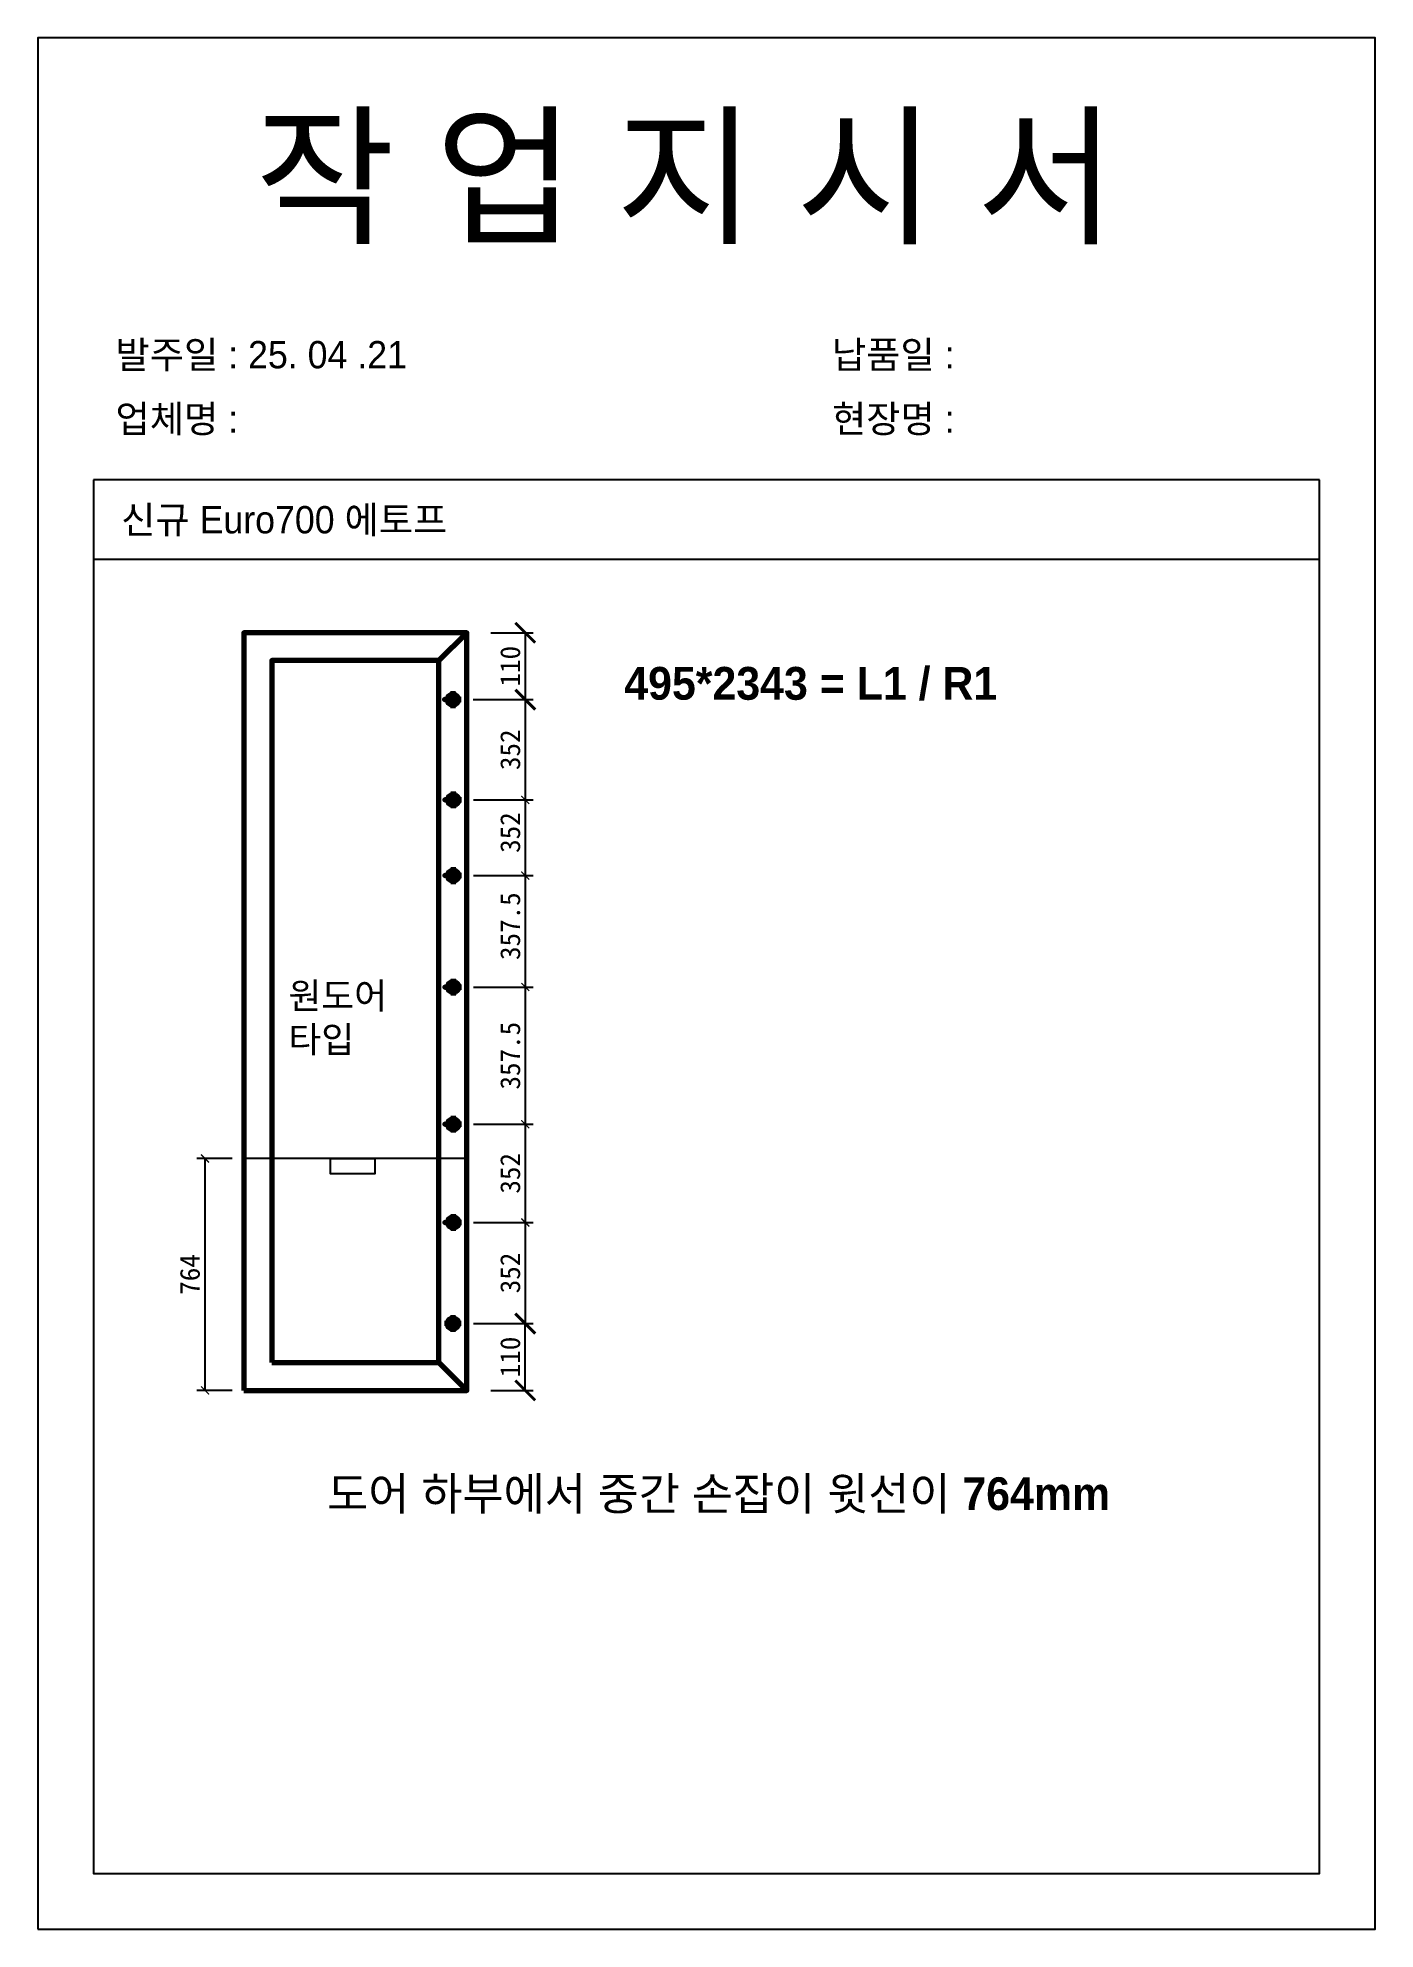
# Model space of a CAD drawing. Header units: millimetres. Extents: x -44117 to 256353, y -2095463 to 65325.
# Drawn here: x 120046 to 121726, y -74804 to -72428 of the extents above; entities that cross this region are included whole.
import ezdxf

# ---------------------------------------------------------------- set-up
doc = ezdxf.new("R2010")
doc.units = ezdxf.units.MM
doc.header["$LTSCALE"] = 10
doc.layers.add('Layer1', color=7, linetype='Continuous', lineweight=70)
doc.dimstyles.new('ISO-25', dxfattribs={"dimtxt": 2.5, "dimasz": 2.5, "dimexe": 1, "dimexo": 1, "dimtad": 1, "dimtxsty": 'Standard', "dimblk": 'ARCHTICK', "dimcen": 2.5, "dimadec": 0, "dimazin": 0, "dimtfac": 1, "dimtmove": 0, "dimatfit": 3, "dimfxl": 0, "dimarcsym": 0})

msp = doc.modelspace()

# ---------------------------------------------------------------- texts
at = {"attachment_point": 1}
for s, width, gutter_width, heights, insert, char_height in [('{\\fGulim|b0|i0|c129|p50;작 업 지 시 서}', 3307.3198183, 12.5, [-155.84554], (120319.15396, -72531.76783), 140), ('{\\fGulim|b0|i0|c129|p50;발주일 : 25. 04 .21}', 3307.3198183, 12.5, [34.50412], (120143.94461, -72808.48825), 34.3), ('{\\fGulim|b0|i0|c129|p50;납품일 :}', 3307.3198183, 12.5, [-37.67976], (121043.92259, -72808.48825), 34.3), ('{\\fGulim|b0|i0|c129|p50;업체명 : }', 3307.3198183, 12.5, [33.33016], (120143.94461, -72889.14443), 34.3), ('{\\fGulim|b0|i0|c129|p50;현장명 : }', 3307.3198183, 12.5, [-38.2735], (121043.92259, -72889.14443), 34.3), ('{\\fGulim|b0|i0|c129|p50;신규 Euro700 에토프}', 3307.3198183, 12.5, [-38.2735], (120150.98681, -73015.81053), 34.3), ('{\\fGulim|b1|i0|c129|p50;495*2343 = L1 / R1}', 2645.8558546, 10, [1247.94849], (120783.07163, -73217.93225), 41.16), ('{\\fGulim|b1|i0|c129|p50;원도어\\P타입}', 2116.6846837, 8, [998.35879], (120361.0851, -73614.46784), 32.928), ('{\\fGulim|b1|i0|c129|p50;도어 하부에서 중간 손잡이 윗선이 764mm}', 2645.8558546, 10, [1247.94849], (120409.87587, -74235.95358), 41.16)]:
    msp.add_mtext_dynamic_manual_height_columns(s, width=width, gutter_width=gutter_width, heights=heights, dxfattribs=dict(at, insert=insert, char_height=char_height))

# ---------------------------------------------------------------- blocks, each defined once
blk = doc.blocks.new('_ArchTick')
at = {"color": 0, "linetype": 'ByBlock', "const_width": 0.15}
blk.add_lwpolyline([(-0.5, -0.5), (0.5, 0.5)], dxfattribs=at)
blk = doc.blocks.new('*D2462')
at = {"color": 0, "lineweight": -2}
for p, q in [((120608.3, -74042.8), (120668.7, -74042.8)), ((120658.7, -74126.8), (120658.7, -74042.8)), ((120615.3, -74126.8), (120668.7, -74126.8))]:
    blk.add_line(p, q, dxfattribs=at)
at = {"layer": 'Defpoints', "color": 0}
for p in [(120578.3, -74042.8), (120658.7, -74042.8), (120585.3, -74126.8)]:
    blk.add_point(p, dxfattribs=at)
at = {"color": 0, "lineweight": -2, "xscale": 25, "yscale": 25, "zscale": 25}
for p, rotation in [((120658.7, -74042.8), 90), ((120658.7, -74126.8), 270)]:
    blk.add_blockref('_ArchTick', p, dxfattribs=dict(at, rotation=rotation))
at = {"color": 0, "insert": (120639.9, -74084.8), "char_height": 25, "attachment_point": 5, "rotation": 90}
blk.add_mtext('110', dxfattribs=at)
blk = doc.blocks.new('*D2463')
at = {"color": 0, "lineweight": -2}
for p, q in [((120615.3, -73175), (120668.7, -73175)), ((120658.7, -73175), (120658.7, -73259)), ((120608.3, -73259), (120668.7, -73259))]:
    blk.add_line(p, q, dxfattribs=at)
at = {"layer": 'Defpoints', "color": 0}
for p in [(120585.3, -73175), (120578.3, -73259), (120658.7, -73259)]:
    blk.add_point(p, dxfattribs=at)
at = {"color": 0, "lineweight": -2, "xscale": 25, "yscale": 25, "zscale": 25}
for p, rotation in [((120658.7, -73175), 90), ((120658.7, -73259), 270)]:
    blk.add_blockref('_ArchTick', p, dxfattribs=dict(at, rotation=rotation))
at = {"color": 0, "insert": (120639.9, -73217), "char_height": 25, "attachment_point": 5, "rotation": 90}
blk.add_mtext('110', dxfattribs=at)
blk = doc.blocks.new('*D2464')
at = {"color": 0, "lineweight": -2}
for p, q in [((120593.3, -73259), (120668.7, -73259)), ((120658.7, -73259), (120658.7, -73385)), ((120593.7, -73385), (120668.7, -73385))]:
    blk.add_line(p, q, dxfattribs=at)
at = {"layer": 'Defpoints', "color": 0}
for p in [(120578.3, -73259), (120578.7, -73385), (120658.7, -73385)]:
    blk.add_point(p, dxfattribs=at)
at = {"color": 0, "lineweight": -2, "xscale": 10, "yscale": 10, "zscale": 10}
for p, rotation in [((120658.7, -73259), 90), ((120658.7, -73385), 270)]:
    blk.add_blockref('_ArchTick', p, dxfattribs=dict(at, rotation=rotation))
at = {"color": 0, "insert": (120639.9, -73322), "char_height": 25, "attachment_point": 5, "rotation": 90}
blk.add_mtext('352', dxfattribs=at)
blk = doc.blocks.new('*D2465')
at = {"color": 0, "lineweight": -2}
for p, q in [((120593.7, -73385), (120668.7, -73385)), ((120658.7, -73385), (120658.7, -73480.1)), ((120593.7, -73480.1), (120668.7, -73480.1))]:
    blk.add_line(p, q, dxfattribs=at)
at = {"layer": 'Defpoints', "color": 0}
for p in [(120578.7, -73385), (120578.7, -73480.1), (120658.7, -73480.1)]:
    blk.add_point(p, dxfattribs=at)
at = {"color": 0, "lineweight": -2, "xscale": 10, "yscale": 10, "zscale": 10}
for p, rotation in [((120658.7, -73385), 90), ((120658.7, -73480.1), 270)]:
    blk.add_blockref('_ArchTick', p, dxfattribs=dict(at, rotation=rotation))
at = {"color": 0, "insert": (120639.9, -73426), "char_height": 25, "attachment_point": 5, "rotation": 90}
blk.add_mtext('352', dxfattribs=at)
blk = doc.blocks.new('*D2466')
at = {"color": 0, "lineweight": -2}
for p, q in [((120593.7, -73480.1), (120668.7, -73480.1)), ((120658.7, -73480.1), (120658.7, -73620.1)), ((120593.7, -73620.1), (120668.7, -73620.1))]:
    blk.add_line(p, q, dxfattribs=at)
at = {"layer": 'Defpoints', "color": 0}
for p in [(120578.7, -73480.1), (120578.7, -73620.1), (120658.7, -73620.1)]:
    blk.add_point(p, dxfattribs=at)
at = {"color": 0, "lineweight": -2, "xscale": 10, "yscale": 10, "zscale": 10}
for p, rotation in [((120658.7, -73480.1), 90), ((120658.7, -73620.1), 270)]:
    blk.add_blockref('_ArchTick', p, dxfattribs=dict(at, rotation=rotation))
at = {"color": 0, "insert": (120639.9, -73543.6), "char_height": 25, "attachment_point": 5, "rotation": 90}
blk.add_mtext('357.5', dxfattribs=at)
blk = doc.blocks.new('*D2467')
at = {"color": 0, "lineweight": -2}
for p, q in [((120593.7, -73620.1), (120668.7, -73620.1)), ((120658.7, -73620.1), (120658.7, -73792.5)), ((120593.7, -73792.5), (120668.7, -73792.5))]:
    blk.add_line(p, q, dxfattribs=at)
at = {"layer": 'Defpoints', "color": 0}
for p in [(120578.7, -73620.1), (120578.7, -73792.5), (120658.7, -73792.5)]:
    blk.add_point(p, dxfattribs=at)
at = {"color": 0, "lineweight": -2, "xscale": 10, "yscale": 10, "zscale": 10}
for p, rotation in [((120658.7, -73620.1), 90), ((120658.7, -73792.5), 270)]:
    blk.add_blockref('_ArchTick', p, dxfattribs=dict(at, rotation=rotation))
at = {"color": 0, "insert": (120639.9, -73706.3), "char_height": 25, "attachment_point": 5, "rotation": 90}
blk.add_mtext('357.5', dxfattribs=at)
blk = doc.blocks.new('*D2468')
at = {"color": 0, "lineweight": -2}
for p, q in [((120593.7, -73792.5), (120668.7, -73792.5)), ((120658.7, -73792.5), (120658.7, -73915.8)), ((120593.7, -73915.8), (120668.7, -73915.8))]:
    blk.add_line(p, q, dxfattribs=at)
at = {"layer": 'Defpoints', "color": 0}
for p in [(120578.7, -73792.5), (120578.7, -73915.8), (120658.7, -73915.8)]:
    blk.add_point(p, dxfattribs=at)
at = {"color": 0, "lineweight": -2, "xscale": 10, "yscale": 10, "zscale": 10}
for p, rotation in [((120658.7, -73792.5), 90), ((120658.7, -73915.8), 270)]:
    blk.add_blockref('_ArchTick', p, dxfattribs=dict(at, rotation=rotation))
at = {"color": 0, "insert": (120639.9, -73854.1), "char_height": 25, "attachment_point": 5, "rotation": 90}
blk.add_mtext('352', dxfattribs=at)
blk = doc.blocks.new('*D2469')
at = {"color": 0, "lineweight": -2}
for p, q in [((120593.7, -73915.8), (120668.7, -73915.8)), ((120658.7, -73915.8), (120658.7, -74042.8)), ((120593.7, -74042.8), (120668.7, -74042.8))]:
    blk.add_line(p, q, dxfattribs=at)
at = {"layer": 'Defpoints', "color": 0}
for p in [(120578.7, -73915.8), (120578.7, -74042.8), (120658.7, -74042.8)]:
    blk.add_point(p, dxfattribs=at)
at = {"color": 0, "lineweight": -2, "xscale": 10, "yscale": 10, "zscale": 10}
for p, rotation in [((120658.7, -73915.8), 90), ((120658.7, -74042.8), 270)]:
    blk.add_blockref('_ArchTick', p, dxfattribs=dict(at, rotation=rotation))
at = {"color": 0, "insert": (120639.9, -73979.3), "char_height": 25, "attachment_point": 5, "rotation": 90}
blk.add_mtext('352', dxfattribs=at)
blk = doc.blocks.new('*D2584')
at = {"color": 0, "lineweight": -2}
for p, q in [((120290.3, -73835.4), (120246.3, -73835.4)), ((120256.3, -73835.4), (120256.3, -74126.8)), ((120290.3, -74126.8), (120246.3, -74126.8))]:
    blk.add_line(p, q, dxfattribs=at)
at = {"layer": 'Defpoints', "color": 0}
for p in [(120305.3, -73835.4), (120256.3, -74126.8), (120305.3, -74126.8)]:
    blk.add_point(p, dxfattribs=at)
at = {"color": 0, "lineweight": -2, "xscale": 10, "yscale": 10, "zscale": 10}
for p, rotation in [((120256.3, -73835.4), 90), ((120256.3, -74126.8), 270)]:
    blk.add_blockref('_ArchTick', p, dxfattribs=dict(at, rotation=rotation))
at = {"color": 0, "insert": (120237.5, -73981.1), "char_height": 25, "attachment_point": 5, "rotation": 90}
blk.add_mtext('764', dxfattribs=at)

# ---------------------------------------------------------------- dimensions: what is measured, and where the dimension line sits
for base, p1, p2, text, override, picture, middle in [((120658.66808, -73259.02724), (120585.27636, -73175.02724), (120578.27636, -73259.02724), '110', {"dimscale": 10, "dimexo": 3, "dimtxsty": 'Standard'}, '*D2463', (120639.91808, -73217.02724)), ((120658.66808, -73385.02724), (120578.27636, -73259.02724), (120578.70839, -73385.02724), '352', {"dimscale": 10, "dimasz": 1, "dimexo": 1.5, "dimtxsty": 'Standard'}, '*D2464', (120639.91808, -73322.02724)), ((120256.29129, -74126.77051), (120305.27636, -73835.43001), (120305.27636, -74126.77051), '764', {"dimscale": 10, "dimasz": 1, "dimexo": 1.5, "dimtxsty": 'Standard'}, '*D2584', (120237.54129, -73981.10026)), ((120658.66808, -74042.77051), (120585.27636, -74126.77051), (120578.27636, -74042.77051), '110', {"dimscale": 10, "dimexo": 3, "dimtxsty": 'Standard'}, '*D2462', (120639.91808, -74084.77051))]:
    dim = msp.add_linear_dim(base=base, p1=p1, p2=p2, angle=90, text=text, dimstyle='ISO-25', override=override)
    dim.commit()
    dim.dimension.update_dxf_attribs({"geometry": picture, "text_midpoint": middle})
for base, p1, p2, text, override, picture, middle in [((120658.66808, -73480.11484), (120578.70839, -73385.02724), (120578.70839, -73480.11484), '352', {"dimscale": 10, "dimasz": 1, "dimexo": 1.5, "dimtxsty": 'Standard'}, '*D2465', (120658.66808, -73426.04868)), ((120658.66808, -73620.07318), (120578.70839, -73480.11484), (120578.70839, -73620.07318), '357.5', {"dimscale": 10, "dimasz": 1, "dimexo": 1.5, "dimtxsty": 'Standard', "dimtmove": 1}, '*D2466', (120658.66808, -73543.57164)), ((120658.66808, -73792.47387), (120578.70839, -73620.07318), (120578.70839, -73792.47387), '357.5', {"dimscale": 10, "dimasz": 1, "dimexo": 1.5, "dimtxsty": 'Standard', "dimtmove": 1}, '*D2467', (120658.66808, -73706.27352)), ((120658.66808, -73915.80584), (120578.70839, -73792.47387), (120578.70839, -73915.80584), '352', {"dimscale": 10, "dimasz": 1, "dimexo": 1.5, "dimtxsty": 'Standard', "dimtmove": 1}, '*D2468', (120658.66808, -73854.13986)), ((120658.66808, -74042.77051), (120578.70839, -73915.80584), (120578.70839, -74042.77051), '352', {"dimscale": 10, "dimasz": 1, "dimexo": 1.5, "dimtxsty": 'Standard'}, '*D2469', (120658.66808, -73979.28818))]:
    dim = msp.add_linear_dim(base=base, p1=p1, p2=p2, angle=90, text=text, dimstyle='ISO-25', override=override)
    dim.commit()
    dim.dimension.update_dxf_attribs({"geometry": picture, "text_midpoint": middle, "dimtype": 160})

# ---------------------------------------------------------------- linework, layer by layer
for p, q in [((121656.34736, -72982.77504), (120116.34736, -72982.77504)), ((121656.34736, -73082.77504), (120116.34736, -73082.77504)), ((120585.27636, -73835.43001), (120305.27636, -73835.43001))]:
    msp.add_line(p, q)
for points in [[(120046.34736, -74803.60532), (121726.34736, -74803.60532), (121726.34736, -72427.60532), (120046.34736, -72427.60532)], [(120413.90607, -73835.43001), (120469.86762, -73835.43001), (120469.86762, -73854.65585), (120413.90607, -73854.65585)]]:
    msp.add_lwpolyline(points, close=True)
msp.add_lwpolyline([(120116.34736, -72982.77504), (120116.34736, -74733.60532), (121656.34736, -74733.60532), (121656.34736, -72982.77504)])
at = {"layer": 'Layer1'}
for p, q in [((120550.27636, -73210.02724), (120585.27636, -73175.02724)), ((120567.77636, -73248.52724), (120567.77636, -73269.52724)), ((120568.20839, -73374.52724), (120568.20839, -73395.52724)), ((120568.20839, -73469.61484), (120568.20839, -73490.61484)), ((120568.20839, -73609.57318), (120568.20839, -73630.57318)), ((120568.20839, -73781.97387), (120568.20839, -73802.97387)), ((120568.20839, -73905.30584), (120568.20839, -73926.30584)), ((120567.77636, -74032.27051), (120567.77636, -74053.27051)), ((120578.27636, -74042.77051), (120557.27636, -74042.77051)), ((120585.27636, -74126.77051), (120550.27636, -74091.77051))]:
    msp.add_line(p, q, dxfattribs=at)
for points in [[(120305.27636, -74126.77051), (120585.27636, -74126.77051), (120585.27636, -73175.02724), (120305.27636, -73175.02724)], [(120340.27636, -74091.77051), (120550.27636, -74091.77051), (120550.27636, -73210.02724), (120340.27636, -73210.02724)], [(120578.27636, -73259.02724), (120557.27636, -73259.02724)], [(120578.70839, -73385.02724), (120557.70839, -73385.02724)], [(120578.70839, -73480.11484), (120557.70839, -73480.11484)], [(120578.70839, -73620.07318), (120557.70839, -73620.07318)], [(120578.70839, -73792.47387), (120557.70839, -73792.47387)], [(120578.70839, -73915.80584), (120557.70839, -73915.80584)]]:
    msp.add_lwpolyline(points, close=True, dxfattribs=at)
for centre in [(120567.77636, -73259.02724), (120568.20839, -73385.02724), (120568.20839, -73480.11484), (120568.20839, -73620.07318), (120568.20839, -73792.47387), (120568.20839, -73915.80584), (120567.77636, -74042.77051)]:
    msp.add_circle(centre, 7, dxfattribs=at)

msp.set_redraw_order([(e.dxf.handle, doc.entitydb.next_handle()) for e in msp.query("TEXT MTEXT ATTDEF DIMENSION ARC_DIMENSION")])  # texts and dimensions are drawn at this point

doc.saveas('drawing.dxf')
